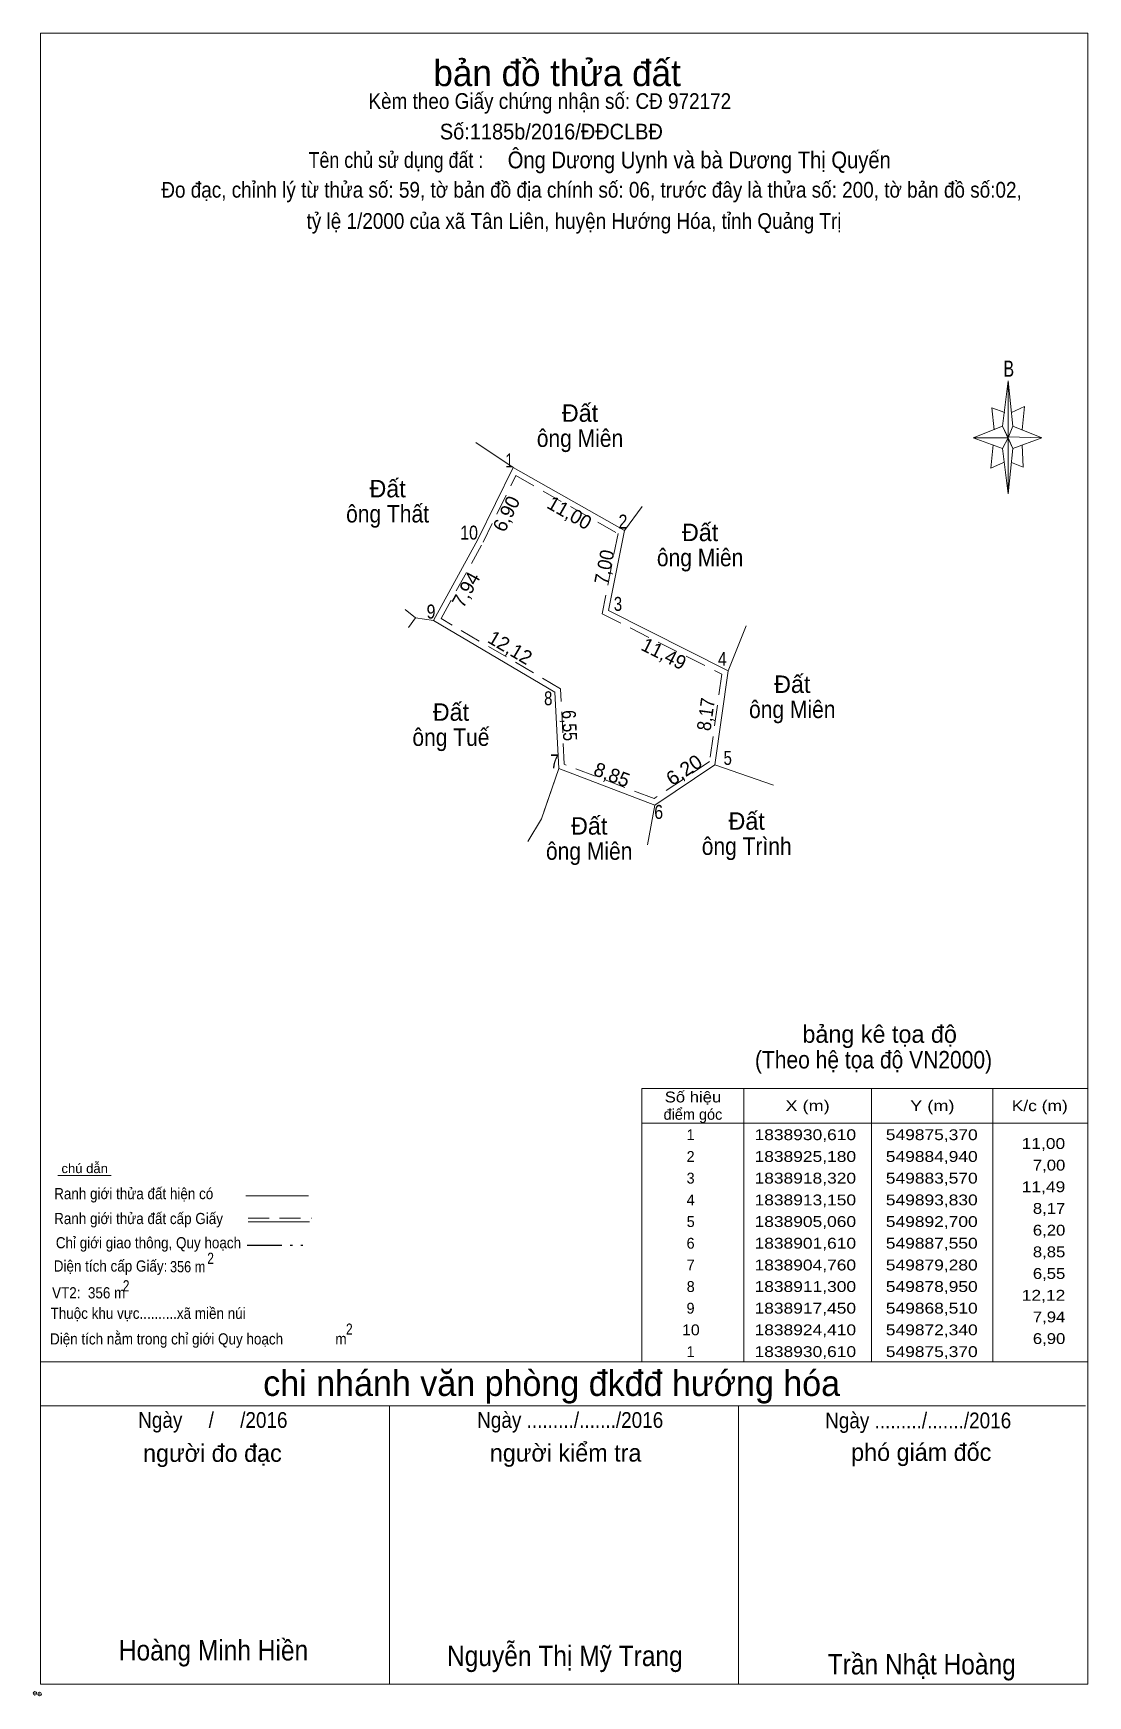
# Model space of a CAD drawing. Header units: metres. Extents: x 549020 to 549925, y 1838819 to 1838971.
# Drawn here: x 549834.1 to 549924.7, y 1838825.1 to 1838967.9 of the extents above; entities that cross this region are included whole.
import ezdxf
from ezdxf.enums import TextEntityAlignment as Align

# ---------------------------------------------------------------- set-up
doc = ezdxf.new("R2010")
doc.units = ezdxf.units.M
doc.header["$LTSCALE"] = 0.6
doc.header["$PDMODE"] = 32
doc.header["$PDSIZE"] = 0.3
for name, pattern in [('DASH_DOUBLE_DOT', [9.2, 5, -1.2, 0.3, -1.2, 0.3, -1.2]), ('DOTTED', [1.5, 0.3, -1.2]), ('MEDIUM_DASHED', [4.5, 3, -1.5])]:
    doc.linetypes.add(name, pattern=pattern)
for name, color, linetype, lineweight in [('1', 7, 'DOTTED', 13), ('10', 7, 'Continuous', 13), ('18', 7, 'Continuous', 25), ('28', 7, 'Continuous', 13), ('31', 7, 'Continuous', 13), ('63', 7, 'Continuous', 13)]:
    doc.layers.add(name, color=color, linetype=linetype, lineweight=lineweight)

msp = doc.modelspace()

# ---------------------------------------------------------------- texts
at = {"layer": '28'}
for s, height, p in [('bản đồ thửa đất', 2.25, (549879.145, 1838963.36)), ('bảng kê tọa độ', 1.5, (549906.86, 1838881.19)), ('chi nhánh văn phòng đkđđ hướng hóa', 2.187, (549878.675, 1838850.86)), ('người đo đạc', 1.5, (549849.525, 1838845.2)), ('người kiểm tra', 1.5, (549879.875, 1838845.22)), ('phó giám đốc', 1.5, (549910.43, 1838845.28))]:
    msp.add_text(s, height=height, dxfattribs=at).set_placement(p, align=Align.CENTER)
for s, height, width, p in [('Kèm theo Giấy chứng nhận số: CĐ 972172', 1.35, 0.9, (549878.515, 1838961.4)), ('Số:1185b/2016/ĐĐCLBĐ', 1.35, 0.95, (549878.65, 1838958.78)), ('Tên chủ sử dụng đất :', 1.35, 0.85, (549865.295, 1838956.34)), ('Đo đạc, chỉnh lý từ thửa số: 59, tờ bản đồ địa chính số: 06, trước đây là thửa số: 200, tờ bản đồ số:02,', 1.35, 0.9, (549882.1, 1838953.78)), (' tỷ lệ 1/2000 của xã Tân Liên, huyện Hướng Hóa, tỉnh Quảng Trị', 1.35, 0.9, (549880.37, 1838951.1)), ('B', 1.378, 0.75, (549917.95, 1838938.4)), ('(Theo hệ tọa độ VN2000)', 1.5, 0.9, (549906.33, 1838878.99)), ('chú dẫn', 0.8, 1.05, (549838.55, 1838870)), ('Ranh giới thửa đất hiện có ', 0.96, 0.9, (549842.925, 1838867.76)), ('Ranh giới thửa đất cấp Giấy', 0.96, 0.9, (549843.18, 1838865.62)), ('Chỉ giới giao thông, Quy hoạch', 0.96, 0.9, (549844.03, 1838863.54)), ('Diện tích cấp Giấy: ', 0.96, 0.9, (549840.935, 1838861.54)), ('2', 0.96, 0.8, (549849.37, 1838862.2)), ('2', 0.96, 0.8, (549849.37, 1838862.2)), ('356 m ', 0.96, 0.85, (549847.55, 1838861.48)), (' VT2:  356 m ', 0.96, 0.9, (549838.895, 1838859.24)), ('2', 0.96, 0.8, (549842.11, 1838859.84)), ('Thuộc khu vực..........xã miền núi', 0.96, 0.9, (549844, 1838857.48)), ('2', 0.96, 0.8, (549861.29, 1838856.12)), ('Diện tích nằm trong chỉ giới Quy hoạch              m', 0.96, 0.9, (549848.315, 1838855.28)), ('Ngày     /     /2016', 1.35, 0.9, (549849.565, 1838848.12)), ('Ngày ........./......./2016', 1.35, 0.9, (549880.27, 1838848.12)), ('Ngày ........./......./2016', 1.35, 0.9, (549910.17, 1838848.08)), ('Hoàng Minh Hiền', 1.75, 0.9, (549849.62, 1838828.14)), ('Nguyễn Thị Mỹ Trang', 1.75, 0.9, (549879.81, 1838827.66)), ('Trần Nhật Hoàng', 1.75, 0.9, (549910.475, 1838826.94))]:
    msp.add_text(s, height=height, dxfattribs=dict(at, width=width)).set_placement(p, align=Align.CENTER)
at = {"layer": '28', "width": 0.9}
msp.add_text('Ông Dương Uynh và bà Dương Thị Quyến', height=1.44, dxfattribs=at).set_placement((549874.9, 1838956.3))
at = {"layer": '63'}
for s, height, p in [('Đất', 1.5, (549881.11, 1838934.53)), ('Đất', 1.5, (549864.58, 1838928.04)), ('Đất', 1.5, (549891.43, 1838924.28)), ('Đất', 1.5, (549899.35, 1838911.24)), ('Đất', 1.5, (549870.02, 1838908.85)), ('Đất', 1.5, (549895.43, 1838899.49)), ('Đất', 1.5, (549881.9, 1838899.07)), ('điểm góc', 0.9313, (549890.815, 1838874.58)), (' 1', 0.9313, (549890.44, 1838872.83)), (' 2', 0.9313, (549890.44, 1838870.96)), (' 3', 0.9313, (549890.44, 1838869.1)), (' 4', 0.9313, (549890.445, 1838867.23)), (' 5', 0.9313, (549890.45, 1838865.37)), (' 6', 0.9313, (549890.44, 1838863.51)), (' 7', 0.9313, (549890.45, 1838861.64)), (' 8', 0.9313, (549890.45, 1838859.79)), (' 9', 0.9313, (549890.435, 1838857.93)), (' 1', 0.9313, (549890.44, 1838854.2))]:
    msp.add_text(s, height=height, dxfattribs=at).set_placement(p, align=Align.CENTER)
for s, height, width, p in [('ông Miên', 1.5, 0.9, (549881.11, 1838932.37)), ('ông Thất', 1.5, 0.9, (549864.575, 1838925.88)), ('ông Miên', 1.5, 0.9, (549891.43, 1838922.12)), ('ông Miên', 1.5, 0.9, (549899.35, 1838909.08)), ('ông Tuế', 1.5, 0.9, (549870.02, 1838906.69)), ('ông Miên', 1.5, 0.9, (549881.9, 1838896.91)), ('ông Trình', 1.5, 0.9, (549895.435, 1838897.33)), ('Số hiệu', 0.9313, 1.15, (549890.82, 1838876.07)), ('X (m)', 0.9313, 1.25, (549900.665, 1838875.32)), ('Y (m)', 0.9313, 1.25, (549911.385, 1838875.32)), ('K/c (m)', 0.9313, 1.2, (549920.615, 1838875.32)), ('1838930,610', 0.9313, 1.2, (549900.47, 1838872.83)), ('549875,370', 0.9313, 1.2, (549911.335, 1838872.83)), ('1838925,180', 0.9313, 1.2, (549900.47, 1838870.96)), ('549884,940', 0.9313, 1.2, (549911.335, 1838870.96)), ('1838918,320', 0.9313, 1.2, (549900.47, 1838869.1)), ('549883,570', 0.9313, 1.2, (549911.335, 1838869.1)), ('1838913,150', 0.9313, 1.2, (549900.47, 1838867.23)), ('549893,830', 0.9313, 1.2, (549911.335, 1838867.23)), ('1838905,060', 0.9313, 1.2, (549900.47, 1838865.37)), ('549892,700', 0.9313, 1.2, (549911.335, 1838865.37)), ('1838901,610', 0.9313, 1.2, (549900.47, 1838863.51)), ('549887,550', 0.9313, 1.2, (549911.335, 1838863.51)), ('1838904,760', 0.9313, 1.2, (549900.47, 1838861.64)), ('549879,280', 0.9313, 1.2, (549911.335, 1838861.64)), ('1838911,300', 0.9313, 1.2, (549900.47, 1838859.79)), ('549878,950', 0.9313, 1.2, (549911.335, 1838859.79)), ('1838917,450', 0.9313, 1.2, (549900.47, 1838857.93)), ('549868,510', 0.9313, 1.2, (549911.335, 1838857.93)), (' 10', 0.9313, 1.1, (549890.445, 1838856.07)), ('1838924,410', 0.9313, 1.2, (549900.47, 1838856.07)), ('549872,340', 0.9313, 1.2, (549911.335, 1838856.07)), ('1838930,610', 0.9313, 1.2, (549900.47, 1838854.2)), ('549875,370', 0.9313, 1.2, (549911.335, 1838854.2))]:
    msp.add_text(s, height=height, dxfattribs=dict(at, width=width)).set_placement(p, align=Align.CENTER)
for s, height, width, p in [(' 1', 1.2, 0.75, (549875.37, 1838930.61)), (' 10', 1.2, 0.85, (549872.34, 1838924.41)), (' 2', 1.2, 0.85, (549885.18, 1838925.36)), (' 9', 1.2, 0.85, (549868.69, 1838917.63)), (' 3', 1.2, 0.8, (549884.73, 1838918.29)), (' 4', 1.2, 0.85, (549893.72, 1838913.57)), (' 8', 1.2, 0.8, (549878.74, 1838910.18)), (' 7', 1.2, 0.8, (549879.28, 1838904.76)), (' 5', 1.2, 0.8, (549894.16, 1838905.06)), (' 6', 1.2, 0.85, (549888.25, 1838900.42)), ('11,00', 0.9313, 1.2, (549922.8, 1838872.07)), ('7,00', 0.9313, 1.15, (549922.81, 1838870.22)), ('11,49', 0.9313, 1.2, (549922.81, 1838868.36)), ('8,17', 0.9313, 1.15, (549922.81, 1838866.5)), ('6,20', 0.9313, 1.15, (549922.81, 1838864.63)), ('8,85', 0.9313, 1.15, (549922.81, 1838862.77)), ('6,55', 0.9313, 1.15, (549922.81, 1838860.91)), ('12,12', 0.9313, 1.2, (549922.81, 1838859.04)), ('7,94', 0.9313, 1.15, (549922.81, 1838857.18)), ('6,90', 0.9313, 1.15, (549922.81, 1838855.32))]:
    msp.add_text(s, height=height, dxfattribs=dict(at, width=width)).set_placement(p, align=Align.RIGHT)
for s, rotation, p in [('6,90', 63.955, (549875.3216, 1838926.3666)), ('11,00', 330.43, (549879.9139, 1838926.1908)), ('7,94', 61.177, (549871.8393, 1838919.8207)), ('12,12', 329.498, (549874.8055, 1838914.6164)), ('11,49', 333.257, (549888.05, 1838914.0729)), ('8,85', 339.148, (549883.6414, 1838903.6572))]:
    msp.add_text(s, height=1.2, rotation=rotation, dxfattribs=at).set_placement(p, align=Align.CENTER)
for s, rotation, width, p in [('7,00', 78.706, 0.95, (549883.7871, 1838921.9375)), ('6,55', 272.889, 0.85, (549879.6084, 1838908.4152)), ('8,17', 82.048, 0.9, (549892.5158, 1838909.322)), ('6,20', 33.818, 1.05, (549890.3861, 1838904.1254))]:
    msp.add_text(s, height=1.2, rotation=rotation, dxfattribs=dict(at, width=width)).set_placement(p, align=Align.CENTER)

# ---------------------------------------------------------------- linework, layer by layer
at = {"layer": '1', "linetype": 'MEDIUM_DASHED'}
msp.add_lwpolyline([(549875.59, 1838929.91), (549884.38, 1838924.92), (549883.01, 1838918.04), (549893.29, 1838912.86), (549892.24, 1838905.35), (549887.49, 1838902.17), (549879.76, 1838905.11), (549879.44, 1838911.59), (549869.18, 1838917.63), (549872.78, 1838924.18)], close=True, dxfattribs=at)
at = {"layer": '10'}
for p, q in [((549872.15, 1838932.75), (549875.37, 1838930.61)), ((549872.15, 1838932.75), (549875.37, 1838930.61)), ((549872.15, 1838932.75), (549875.37, 1838930.61)), ((549868.51, 1838917.45), (549866.99, 1838917.68)), ((549868.51, 1838917.45), (549866.99, 1838917.68)), ((549868.51, 1838917.45), (549866.99, 1838917.68)), ((549893.83, 1838913.15), (549895.38, 1838917)), ((549879.28, 1838904.76), (549878.01, 1838901.03)), ((549892.7, 1838905.06), (549897.75, 1838903.32)), ((549892.7, 1838905.06), (549897.75, 1838903.32)), ((549887.55, 1838901.61), (549886.92, 1838898.2))]:
    msp.add_line(p, q, dxfattribs=at)
for points in [[(549868.51, 1838917.45), (549872.34, 1838924.41), (549875.37, 1838930.61)], [(549866.37, 1838916.85), (549866.99, 1838917.68), (549866.1, 1838918.42)], [(549879.28, 1838904.76), (549877.8, 1838900.42), (549876.64, 1838898.48)], [(549879.28, 1838904.76), (549877.8, 1838900.42), (549876.64, 1838898.48)]]:
    msp.add_lwpolyline(points, dxfattribs=at)
at = {"layer": '18', "lineweight": 13}
for p, q in [((549875.37, 1838930.61), (549884.94, 1838925.18)), ((549883.57, 1838918.32), (549884.94, 1838925.18)), ((549883.57, 1838918.32), (549893.83, 1838913.15)), ((549868.51, 1838917.45), (549878.95, 1838911.3)), ((549892.7, 1838905.06), (549893.83, 1838913.15)), ((549892.7, 1838905.06), (549893.83, 1838913.15)), ((549878.95, 1838911.3), (549879.28, 1838904.76)), ((549879.28, 1838904.76), (549887.55, 1838901.61))]:
    msp.add_line(p, q, dxfattribs=at)
for points in [[(549868.51, 1838917.45), (549872.34, 1838924.41), (549875.37, 1838930.61)], [(549868.51, 1838917.45), (549872.34, 1838924.41), (549875.37, 1838930.61)], [(549887.55, 1838901.61), (549892.7, 1838905.06), (549893.83, 1838913.15)]]:
    msp.add_lwpolyline(points, dxfattribs=at)
at = {"layer": '28'}
for p, q in [((549917.4, 1838934.14), (549917.9, 1838938.04)), ((549918.3, 1838934.14), (549920.8, 1838933.14)), ((549917.4, 1838932.24), (549914.9, 1838933.14)), ((549919.1, 1838932.54), (549919.2, 1838930.64)), ((549918.3, 1838932.24), (549917.9, 1838928.34)), ((549919.2, 1838930.64), (549918.2, 1838931.04)), ((549836.24, 1838869.8), (549840.84, 1838869.8)), ((549852.4, 1838868.04), (549857.78, 1838868.04)), ((549852.6, 1838865.8), (549857.86, 1838865.8)), ((549834.74, 1838853.8), (549924.74, 1838853.8)), ((549834.74, 1838850), (549924.54, 1838850)), ((549834.74, 1838850), (549924.54, 1838850)), ((549834.74, 1838850), (549924.54, 1838850)), ((549864.74, 1838826.1), (549864.74, 1838850)), ((549894.74, 1838826.1), (549894.74, 1838850))]:
    msp.add_line(p, q, dxfattribs=at)
at = {"layer": '28', "linetype": 'MEDIUM_DASHED'}
msp.add_line((549852.6, 1838866.12), (549858.04, 1838866.12), dxfattribs=at)
at = {"layer": '28', "linetype": 'DASH_DOUBLE_DOT', "lineweight": 25}
msp.add_line((549852.5, 1838863.82), (549857.74, 1838863.82), dxfattribs=at)
at = {"layer": '28'}
for points in [[(549834.74, 1838967.9), (549924.74, 1838967.9), (549924.74, 1838826.1), (549834.74, 1838826.1)], [(549917.9, 1838938.04), (549918.3, 1838934.14), (549917.9, 1838933.14)], [(549917.9, 1838933.14), (549914.9, 1838933.14), (549917.4, 1838934.14), (549918.3, 1838932.24), (549920.8, 1838933.14), (549917.9, 1838933.24)], [(549917.9, 1838933.14), (549917.9, 1838928.34), (549917.4, 1838932.24)]]:
    msp.add_lwpolyline(points, close=True, dxfattribs=at)
for points in [[(549917.6, 1838935.34), (549916.5, 1838935.74), (549916.7, 1838933.84)], [(549918.2, 1838935.34), (549919.3, 1838935.84), (549919.1, 1838933.84)], [(549917.9, 1838933.14), (549917.4, 1838934.14), (549914.9, 1838933.14)], [(549916.6, 1838932.54), (549916.4, 1838930.54), (549917.5, 1838931.04)], [(549917.9, 1838933.14), (549918.3, 1838932.24), (549920.8, 1838933.14)], [(549924.74, 1838826.1), (549834.74, 1838826.1), (549834.74, 1838850)]]:
    msp.add_lwpolyline(points, dxfattribs=at)
for p in [(549834.28, 1838825.32), (549834.68, 1838825.26)]:
    msp.add_point(p, dxfattribs=at)
at = {"layer": '31'}
msp.add_line((549884.94, 1838925.18), (549886.44, 1838927.26), dxfattribs=at)
at = {"layer": '63'}
for p, q in [((549895.19, 1838877.28), (549895.19, 1838853.8)), ((549906.15, 1838877.28), (549906.15, 1838853.8)), ((549916.59, 1838877.28), (549916.59, 1838853.8)), ((549886.42, 1838874.3), (549924.74, 1838874.3))]:
    msp.add_line(p, q, dxfattribs=at)
msp.add_lwpolyline([(549886.42, 1838877.28), (549924.74, 1838877.28), (549924.74, 1838853.8), (549886.42, 1838853.8)], close=True, dxfattribs=at)

msp.set_redraw_order([(e.dxf.handle, doc.entitydb.next_handle()) for e in msp.query("TEXT MTEXT ATTDEF DIMENSION ARC_DIMENSION")])  # texts and dimensions are drawn at this point

doc.saveas('drawing.dxf')
